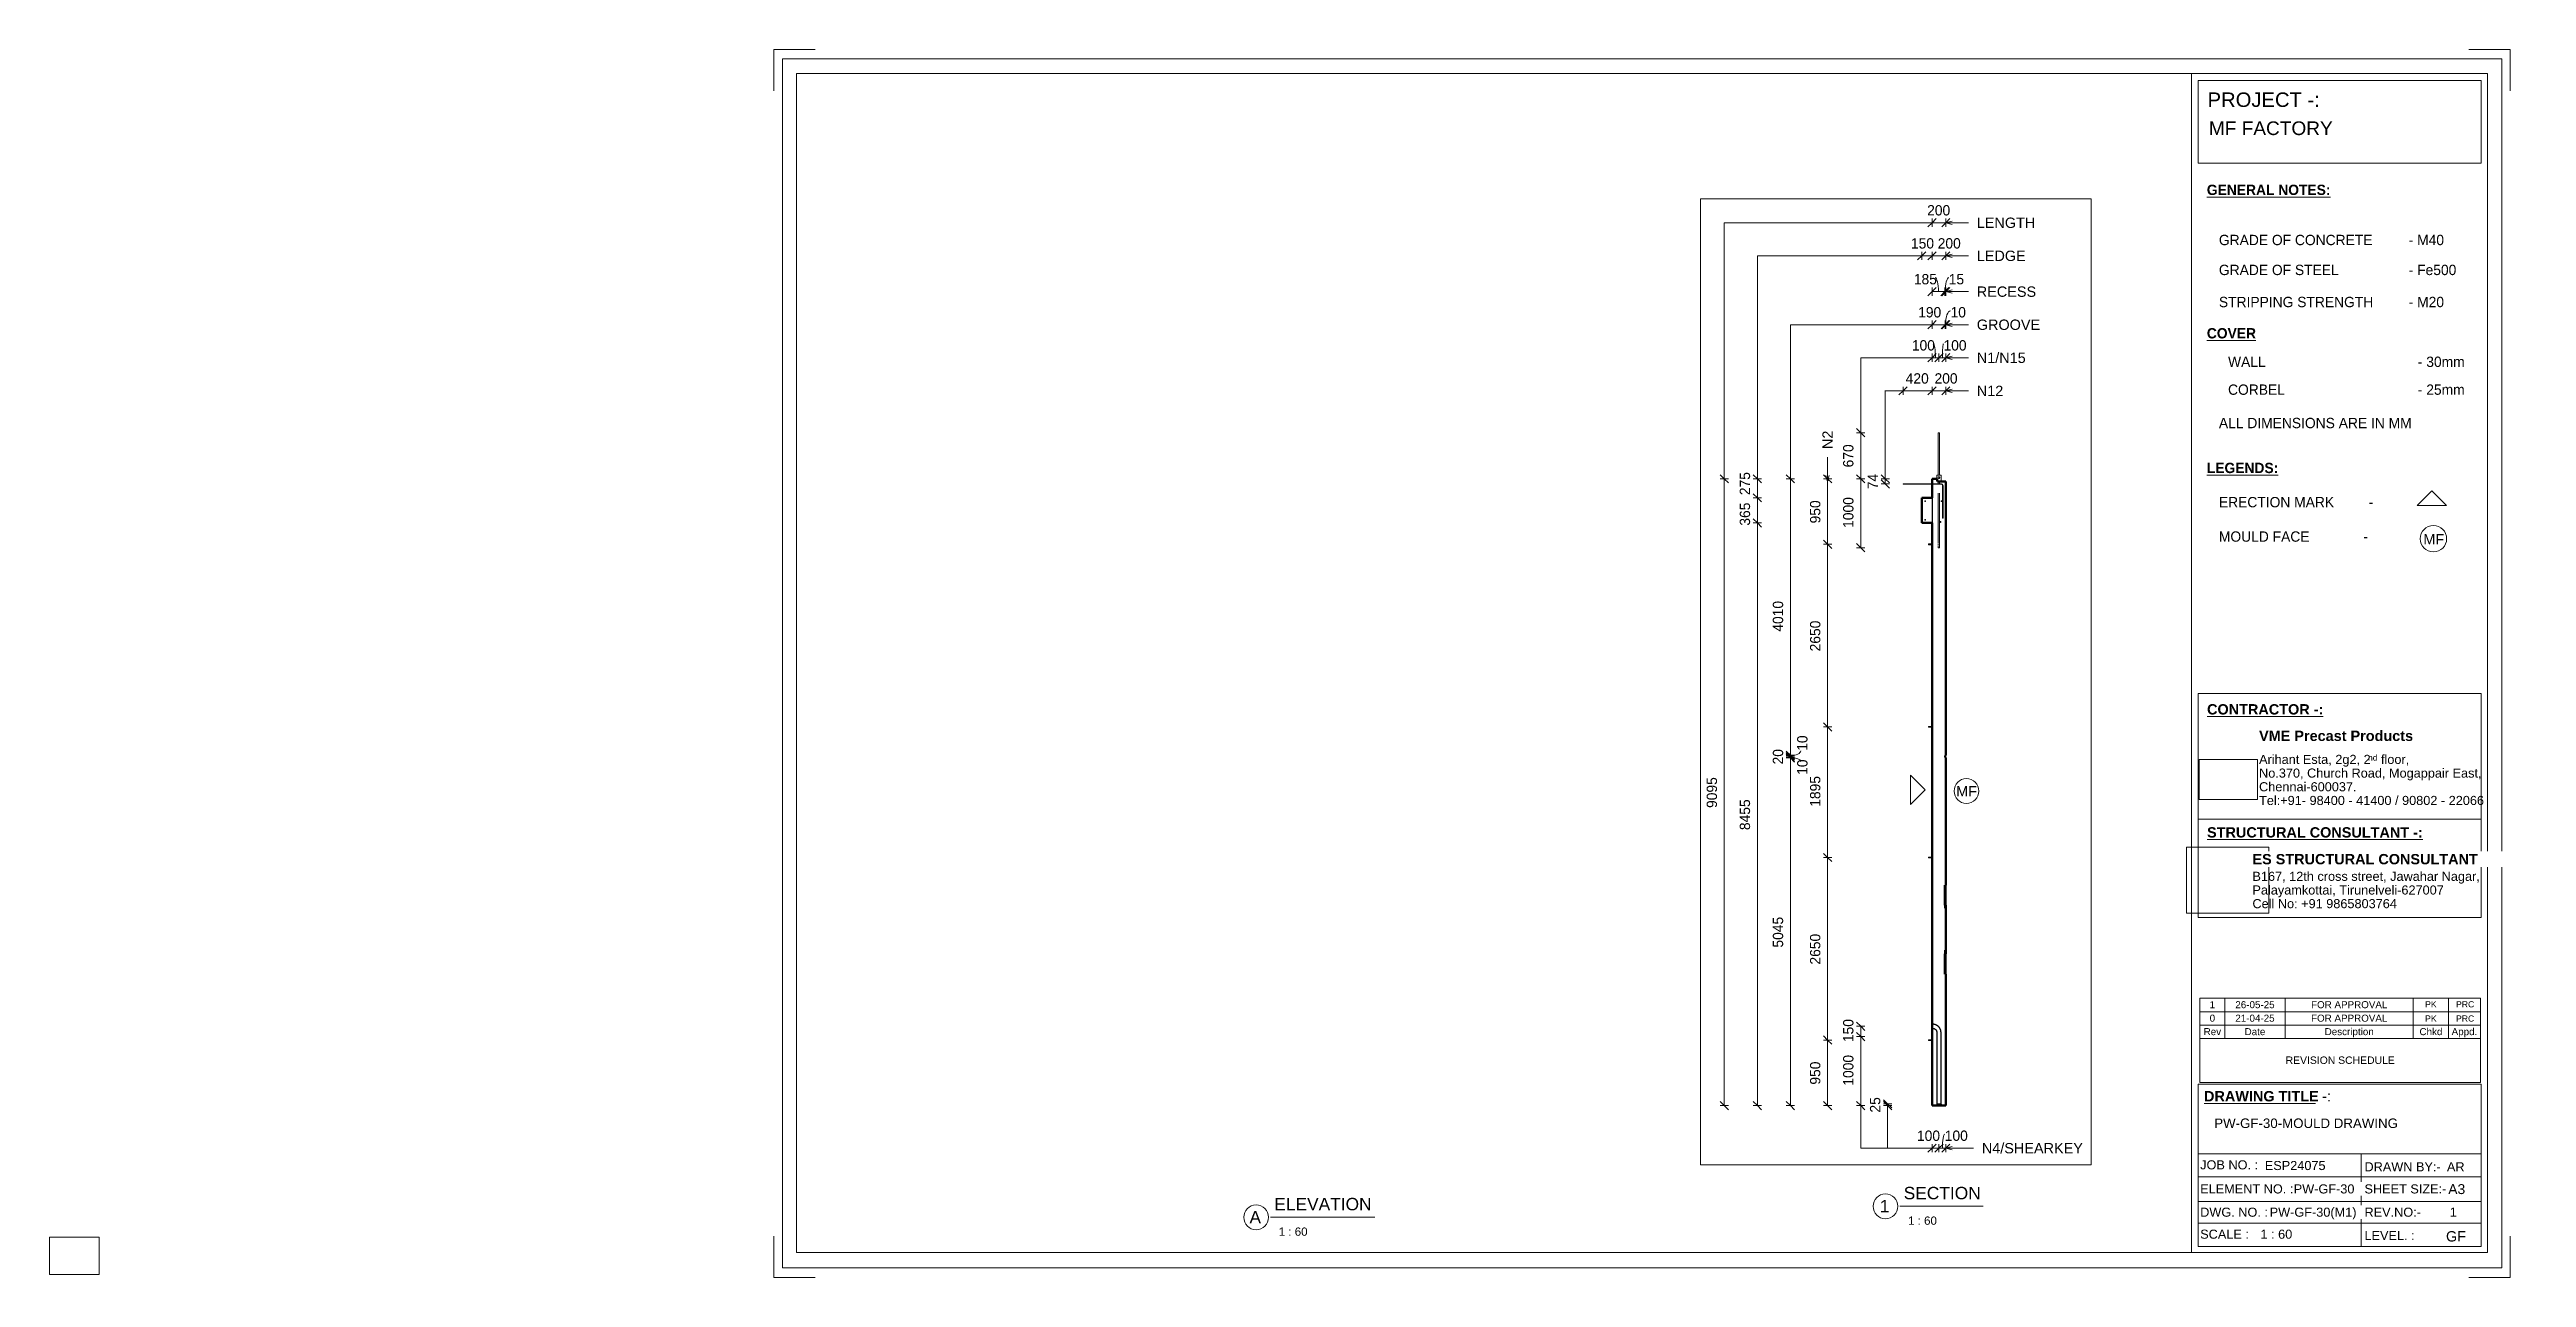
# Paper-space layout 'Layout1' of a CAD drawing. Header units: millimetres. Extents: x 0 to 599, y -1 to 296.
# The model-space entities are those that its viewports show. They can reach past a viewport. Long polylines and large blocks are cut down to what shows.
import ezdxf

# ---------------------------------------------------------------- set-up
doc = ezdxf.new("R2010")
doc.units = ezdxf.units.MM
doc.linetypes.add('Dash', pattern=[6.36, 3.18, -3.18])
for name, color, linetype, lineweight in [('A-ANNO-DIMS', 211, 'Continuous', 9), ('A-ANNO-DIMS-60', 211, 'Continuous', 9), ('A-DETL-THIN', 151, 'Continuous', 18), ('A-GENM', 13, 'Continuous', 18), ('A-WALL', 113, 'Continuous', 25), ('A-WALL-HDLN', 110, 'Dash', 25), ('G-ANNO-SCHD', 231, 'Continuous', 9), ('G-ANNO-TEXT', 231, 'Continuous', 9), ('G-ANNO-TTLB', 6, 'Continuous', 9), ('G-ANNO-TTLB-MEDM', 33, 'Continuous', 9), ('G-ANNO-TTLB-THIN', 151, 'Continuous', 9), ('S-BEAM', 12, 'Continuous', 18), ('S-RBAR', 171, 'Continuous', 18)]:
    doc.layers.add(name, color=color, linetype=linetype, lineweight=lineweight)
doc.layers.add('G-ANNO-NPLT', color=191, linetype='Continuous')
doc.styles.add('Arial_1', font='arial.ttf', dxfattribs={"height": 150})
doc.styles.add('Arial_10', font='arial.ttf', dxfattribs={"height": 2.3})
doc.styles.add('Arial_11', font='arial.ttf', dxfattribs={"height": 1.8})
doc.styles.add('Arial_12', font='arial.ttf', dxfattribs={"height": 1.7})
doc.styles.add('Arial_13', font='arial.ttf', dxfattribs={"height": 2})
doc.styles.add('Arial_14', font='arial.ttf', dxfattribs={"height": 3})
doc.styles.add('Arial_15', font='arial.ttf', dxfattribs={"height": 1.5})
doc.styles.add('Arial_3', font='arial.ttf', dxfattribs={"height": 3.5})
doc.styles.add('Arial_4', font='arial.ttf', dxfattribs={"height": 2.2})
doc.styles.add('Arial_5', font='arial.ttf', dxfattribs={"height": 2.4})
doc.styles.add('Arial_6', font='arial.ttf', dxfattribs={"height": 2.5})
doc.styles.add('Arial_7', font='arial.ttf', dxfattribs={"height": 1.42976})
doc.styles.add('Arial_8', font='arial.ttf', dxfattribs={"height": 2.25})
doc.styles.add('Arial_9', font='arial.ttf', dxfattribs={"height": 3.3})
doc.styles.add('Arial_B', font='arialbd.ttf', dxfattribs={"height": 2.5})
doc.styles.add('Nirmala UI Semilight', font='NirmalaS.ttf', dxfattribs={"height": 150})
doc.styles.add('Nirmala UI Semilight_1', font='NirmalaS.ttf', dxfattribs={"height": 2.5})
doc.styles.add('Nirmala UI Semilight_B', font='', dxfattribs={"height": 2.5})
doc.styles.get('Nirmala UI Semilight_B').set_extended_font_data('Nirmala UI Semilight', bold=True)
doc.dimstyles.new('Arrow_Filled_-_2_5_NI_UI', dxfattribs={"dimscale": 304.8, "dimtxt": 157.104592, "dimasz": 0.393701, "dimexe": 0.19685, "dimexo": 0.0625, "dimgap": 0.19685, "dimtad": 1, "dimdec": 0, "dimzin": 0, "dimdsep": 46, "dimtxsty": 'Nirmala UI Semilight', "dimblk1": 'OBLIQUE', "dimblk2": 'OBLIQUE', "dimsah": 1, "dimcen": 0.09, "dimazin": 0, "dimtfac": 1, "dimtdec": 4, "dimtix": 1, "dimtmove": 0, "dimatfit": 3, "dimfxl": 0.19685, "dimfxlon": 1, "dimtvp": 1, "dimtolj": 1, "dimtzin": 0, "dimarcsym": 2})
doc.dimstyles.new('Arrow_Filled_-_2_5_NI_UI_1', dxfattribs={"dimscale": 304.8, "dimtxt": 157.104592, "dimasz": 0.393701, "dimexe": 0.19685, "dimexo": 0.0625, "dimgap": 0.19685, "dimtad": 1, "dimdec": 0, "dimzin": 0, "dimdsep": 46, "dimtxsty": 'Nirmala UI Semilight', "dimblk1": 'OBLIQUE', "dimblk2": 'OBLIQUE', "dimsah": 1, "dimcen": 0.09, "dimazin": 0, "dimtfac": 1, "dimtdec": 4, "dimtix": 1, "dimtmove": 2, "dimatfit": 3, "dimfxl": 0.19685, "dimfxlon": 1, "dimtvp": 1, "dimtolj": 1, "dimtzin": 0, "dimarcsym": 2})
doc.dimstyles.new('Arrow_Filled_-_2_5_NI_UI_2', dxfattribs={"dimscale": 304.8, "dimtxt": 157.104592, "dimasz": 0.393701, "dimexe": 0.19685, "dimexo": 0.0625, "dimgap": 0.19685, "dimtad": 1, "dimdec": 0, "dimzin": 0, "dimdsep": 46, "dimtxsty": 'Nirmala UI Semilight', "dimblk1": 'OBLIQUE', "dimblk2": 'OBLIQUE', "dimsah": 1, "dimcen": 0.09, "dimazin": 0, "dimtfac": 1, "dimtdec": 4, "dimtix": 1, "dimtmove": 1, "dimatfit": 3, "dimfxl": 0.19685, "dimfxlon": 1, "dimtvp": 1, "dimtolj": 1, "dimtzin": 0, "dimarcsym": 2})
picture_1 = doc.add_image_def('image1.jpg', size_in_pixel=(996, 686))
picture_2 = doc.add_image_def('image2.jpg', size_in_pixel=(1600, 1280))

psp = doc.layouts.get("Layout1")

msp = doc.modelspace()

# ---------------------------------------------------------------- texts
at = {"layer": 'G-ANNO-TEXT', "color": 7, "char_height": 150, "attachment_point": 1, "style": 'Arial_1'}
for s, insert, width in [('LENGTH', (5849.68, 11491.93), 1029.3667), ('LEDGE', (5849.82, 11011.93), 856.2023), ('RECESS', (5849.82, 10491.93), 1038.987), ('GROOVE', (5849.68, 10011.93), 1111.1389), ('N1/N15', (5849.68, 9531.93), 856.2023), ('N12', (5849.68, 9051.93), 461.772), ('MF', (5550.07, 3242.06), 360.7594), ('N4/SHEARKEY', (5922.82, -1938.54), 1770.126)]:
    msp.add_mtext(s, dxfattribs=dict(at, insert=insert, width=width))
at = {"layer": 'G-ANNO-TEXT', "color": 7, "insert": (3609.76, 8132.58), "char_height": 150, "width": 322.2784, "attachment_point": 1, "rotation": 90, "style": 'Arial_1'}
msp.add_mtext('N2', dxfattribs=at)

# ---------------------------------------------------------------- blocks, each defined once
blk = doc.blocks.new('ES-Landscape-A3 - ES-Landscape-A3-502445-PW-GF-30-MOULD DRAWING')
at = {"layer": 'G-ANNO-TTLB'}
for p, q in [((175.24, 296.27), (185.24, 296.27)), ((175.24, 296.27), (175.24, 286.27)), ((595.24, 296.27), (585.24, 296.27)), ((595.24, 296.27), (595.24, 286.27)), ((519.77, 140.54), (588.2, 140.54)), ((519.77, 86.33), (519.77, 140.54)), ((588.2, 86.33), (588.2, 140.54)), ((519.77, 110.14), (588.2, 110.14)), ((519.77, 6.78), (519.77, 46.03)), ((588.2, 6.78), (588.2, 46.03)), ((559.23, 29.2), (559.23, 6.78)), ((175.24, -0.73), (175.24, 9.27)), ((595.24, -0.73), (595.24, 9.27)), ((175.24, -0.73), (185.24, -0.73)), ((595.24, -0.73), (585.24, -0.73))]:
    blk.add_line(p, q, dxfattribs=at)
at = {"layer": 'G-ANNO-TTLB-MEDM'}
for p, q in [((180.73, 290.44), (180.73, 5.31)), ((180.73, 290.44), (589.79, 290.44)), ((518.17, 290.44), (518.17, 5.31)), ((519.77, 268.77), (519.77, 288.77)), ((519.77, 288.77), (588.2, 288.77)), ((588.2, 288.77), (588.2, 268.77)), ((589.79, 290.44), (589.79, 5.31)), ((588.2, 268.77), (519.77, 268.77)), ((519.77, 86.33), (588.2, 86.33)), ((519.77, 6.78), (588.2, 6.78)), ((180.73, 5.31), (589.79, 5.31))]:
    blk.add_line(p, q, dxfattribs=at)
at = {"layer": 'G-ANNO-TTLB-THIN'}
for p, q in [((177.29, 294.03), (177.29, 1.56)), ((593.23, 294.03), (177.29, 294.03)), ((593.23, 1.56), (593.23, 294.03)), ((519.77, 46.03), (588.2, 46.03)), ((519.77, 29.2), (588.2, 29.2)), ((519.77, 23.64), (588.2, 23.64)), ((519.77, 17.68), (588.2, 17.68)), ((519.77, 12.43), (588.2, 12.43)), ((177.29, 1.56), (593.23, 1.56))]:
    blk.add_line(p, q, dxfattribs=at)
at = {"layer": 'G-ANNO-TTLB', "char_height": 2.2, "attachment_point": 1, "style": 'Arial_4'}
for s, insert, width in [('No.370, Church Road, Mogappair East,', (534.5, 122.37), 63.4135), ('Tel:+91- 98400 - 41400 / 90802 - 22066 ', (534.5, 115.75), 65.2574), ('Chennai-600037.', (534.5, 119.06), 27.6582), ('Cell No: +91 9865803764', (532.9, 90.79), 41.0464), ('Palayamkottai, Tirunelveli-627007', (532.9, 94.09), 54.4346), ('JOB NO. :', (520.26, 27.61), 16.5949), ('DRAWN BY:-', (560, 27.14), 21.7257), ('ELEMENT NO. :', (520.26, 21.79), 26.5359), ('SHEET SIZE:-', (560, 21.79), 23.2489), ('DWG. NO. :', (520.26, 16.16), 19.481), ('REV.NO:-', (560, 16.16), 16.0338), ('SCALE :', (520.26, 10.84), 13.8692), ('LEVEL. :', (560, 10.53), 14.3502)]:
    blk.add_mtext(s, dxfattribs=dict(at, insert=insert, width=width))
at = {"layer": 'G-ANNO-TTLB'}
image = blk.add_image(picture_1, insert=(520, 114.84), size_in_units=(14.11, 9.72), dxfattribs=at)
image.dxf.flags = 7
image = blk.add_image(picture_2, insert=(516.95, 87.39), size_in_units=(19.92, 15.93), dxfattribs=at)
image.dxf.flags = 7
at = {"layer": 'G-ANNO-TTLB', "attachment_point": 1, "bg_fill": 3, "box_fill_scale": 1.25, "bg_fill_color": 256, "bg_fill_true_color": 13158600, "bg_fill_transparency": 0}
for s, insert, char_height, width, style in [('PROJECT -:', (522.05, 285.89), 3.5, 33.3502, 'Arial_3'), ('\\LCONTRACTOR -:', (521.92, 137.94), 2.5, 33.9114, 'Arial_B'), ('\\LSTRUCTURAL CONSULTANT -:', (521.92, 108.18), 2.5, 62.8523, 'Arial_B'), ('\\LDRAWING TITLE', (521.19, 44.36), 2.5, 33.4304, 'Arial_B'), ('A3', (580.27, 21.84), 2.4, 4.9705, 'Arial_5')]:
    blk.add_mtext(s, dxfattribs=dict(at, insert=insert, char_height=char_height, width=width, style=style))
at = {"layer": 'G-ANNO-TTLB', "char_height": 2.5, "attachment_point": 1, "style": 'Arial_B', "bg_fill": 3, "box_fill_scale": 1.25, "bg_fill_color": 256, "bg_fill_true_color": 13158600, "bg_fill_transparency": 0}
for s, insert, width in [('VME Precast Products', (534.5, 131.53), 45.135), ('ES STRUCTURAL CONSULTANT', (532.9, 101.7), 65.6582), ('\\fArial|b1|i0|c0|p34|; ', (548.78, 44.36), 1.2025)]:
    blk.add_mtext(s, dxfattribs=dict(at, insert=insert, width=width))
at = {"layer": 'G-ANNO-TTLB', "attachment_point": 1}
for s, insert, char_height, width, style in [('Arihant Esta, 2g2, 2', (534.5, 125.68), 2.2, 31.9873, 'Arial_4'), ('nd', (560.89, 125.72), 1.43, 2.7257, 'Arial_7'), (' floor,', (563.14, 125.68), 2.2, 9.1392, 'Arial_4'), ('B167, 12th cross street, Jawahar Nagar,', (532.9, 97.4), 2.2, 65.1772, 'Arial_4')]:
    blk.add_mtext(s, dxfattribs=dict(at, insert=insert, char_height=char_height, width=width, style=style))
at = {"layer": 'G-ANNO-TTLB', "insert": (549.77, 44.36), "char_height": 2.5, "width": 2.6456, "attachment_point": 1, "style": 'Arial_6', "bg_fill": 3, "box_fill_scale": 1.25, "bg_fill_color": 256, "bg_fill_true_color": 13158600, "bg_fill_transparency": 0}
blk.add_mtext('-:', dxfattribs=at)
blk = doc.blocks.new('Viewport - M_View Title-1040-PW-GF-30-MOULD DRAWING')
at = {"layer": 'G-ANNO-TTLB'}
for start, end in [(360, 180), (180, 0)]:
    blk.add_arc((-3.5, 0), 3, start, end, dxfattribs=at)
blk = doc.blocks.new('RR spread anchor face based - RR-SA-2_5-150-1726819-Elevation Right')
at = {"layer": 'A-GENM'}
for p, q in [((17885.43, 6755), (17890.43, 6755)), ((17885.43, 6755), (17885.43, 6745)), ((17890.43, 6755), (17935.43, 6755)), ((17890.43, 6755), (17890.43, 6745)), ((17890.43, 6745), (17885.43, 6745)), ((17935.43, 6745), (17890.43, 6745))]:
    blk.add_line(p, q, dxfattribs=at)
blk = doc.blocks.new('RR spread anchor face based - RR-SA-7_5-260-1726841-Elevation Right')
at = {"layer": 'A-GENM'}
for p, q in [((18008.06222, 7751.596), (18005.56222, 7746.596)), ((18063.06222, 7751.596), (18008.06222, 7751.596)), ((18065.56222, 7746.596), (18063.06222, 7751.596)), ((18005.56222, 7746.596), (18005.56222, 7700)), ((18065.56222, 7660), (18065.56222, 7746.596)), ((18022.56222, 7714.096), (18022.56222, 7718.096)), ((18048.56222, 7718.096), (18048.56222, 7714.096))]:
    blk.add_line(p, q, dxfattribs=at)
for centre, start, end in [((18035.56222, 7718.096), 0, 180), ((18035.56222, 7714.096), 180, 0)]:
    blk.add_arc(centre, 13, start, end, dxfattribs=at)
blk = doc.blocks.new('DIMBLOCK104-Elevation Right')
at = {"layer": 'A-ANNO-DIMS-60'}
for p, q in [((2184.87, 7700), (2124.87, 7760)), ((2184.87, 7700), (2124.87, 7700)), ((2184.87, 7700), (2184.87, -1395)), ((2184.87, 7700), (2244.87, 7640)), ((2184.87, 7700), (2244.87, 7700)), ((2184.87, -1395), (2124.87, -1335)), ((2184.87, -1395), (2124.87, -1395)), ((2184.87, -1395), (2244.87, -1455)), ((2184.87, -1395), (2244.87, -1395))]:
    blk.add_line(p, q, dxfattribs=at)
at = {"layer": 'A-ANNO-DIMS-60', "color": 0, "insert": (1929.17, 2923.98), "char_height": 150, "width": 548.4378, "attachment_point": 1, "rotation": 90, "line_spacing_factor": 1.142579, "style": 'Nirmala UI Semilight'}
blk.add_mtext('9095', dxfattribs=at)
blk = doc.blocks.new('_Oblique')
at = {"color": 0, "linetype": 'ByBlock', "lineweight": -2}
blk.add_line((-0.5, -0.5), (0.5, 0.5), dxfattribs=at)
blk = doc.blocks.new('DIMBLOCK105-Elevation Right')
at = {"layer": 'A-ANNO-DIMS-60'}
for p, q in [((2664.87, 7700), (2604.87, 7760)), ((2664.87, 7700), (2604.87, 7700)), ((2664.87, 7700), (2664.87, 7425)), ((2664.87, 7700), (2724.87, 7640)), ((2664.87, 7700), (2724.87, 7700)), ((2664.87, 7425), (2604.87, 7485)), ((2664.87, 7425), (2604.87, 7425)), ((2664.87, 7425), (2724.87, 7365)), ((2664.87, 7425), (2724.87, 7425))]:
    blk.add_line(p, q, dxfattribs=at)
at = {"layer": 'A-ANNO-DIMS-60', "color": 0, "insert": (2409.17, 7463.74), "char_height": 150, "width": 404.4729, "attachment_point": 1, "rotation": 90, "line_spacing_factor": 1.142579, "style": 'Nirmala UI Semilight'}
blk.add_mtext('275', dxfattribs=at)
blk = doc.blocks.new('DIMBLOCK106-Elevation Right')
at = {"layer": 'A-ANNO-DIMS-60'}
for p, q in [((2664.87, 7425), (2604.87, 7485)), ((2664.87, 7425), (2604.87, 7425)), ((2664.87, 7425), (2664.87, 7060)), ((2664.87, 7425), (2724.87, 7365)), ((2664.87, 7425), (2724.87, 7425)), ((2664.87, 7060), (2604.87, 7120)), ((2664.87, 7060), (2604.87, 7060)), ((2664.87, 7060), (2724.87, 7000)), ((2664.87, 7060), (2724.87, 7060))]:
    blk.add_line(p, q, dxfattribs=at)
at = {"layer": 'A-ANNO-DIMS-60', "color": 0, "insert": (2409.17, 7020.86), "char_height": 150, "width": 411.3284, "attachment_point": 1, "rotation": 90, "line_spacing_factor": 1.142579, "style": 'Nirmala UI Semilight'}
blk.add_mtext('365', dxfattribs=at)
blk = doc.blocks.new('DIMBLOCK107-Elevation Right')
at = {"layer": 'A-ANNO-DIMS-60'}
for p, q in [((2664.87, 7060), (2604.87, 7120)), ((2664.87, 7060), (2604.87, 7060)), ((2664.87, 7060), (2664.87, -1395)), ((2664.87, 7060), (2724.87, 7000)), ((2664.87, 7060), (2724.87, 7060)), ((2664.87, -1395), (2604.87, -1335)), ((2664.87, -1395), (2604.87, -1395)), ((2664.87, -1395), (2724.87, -1455)), ((2664.87, -1395), (2724.87, -1395))]:
    blk.add_line(p, q, dxfattribs=at)
at = {"layer": 'A-ANNO-DIMS-60', "color": 0, "insert": (2409.17, 2602.56), "char_height": 150, "width": 551.8656, "attachment_point": 1, "rotation": 90, "line_spacing_factor": 1.142579, "style": 'Nirmala UI Semilight'}
blk.add_mtext('8455', dxfattribs=at)
blk = doc.blocks.new('DIMBLOCK108-Elevation Right')
at = {"layer": 'A-ANNO-DIMS-60'}
for p, q in [((4164.87, 8370), (4104.87, 8430)), ((4164.87, 8370), (4104.87, 8370)), ((4164.87, 8370), (4164.87, 7700)), ((4164.87, 8370), (4224.87, 8310)), ((4164.87, 8370), (4224.87, 8370)), ((4164.87, 7700), (4104.87, 7760)), ((4164.87, 7700), (4104.87, 7700)), ((4164.87, 7700), (4224.87, 7640)), ((4164.87, 7700), (4224.87, 7700))]:
    blk.add_line(p, q, dxfattribs=at)
at = {"layer": 'A-ANNO-DIMS-60', "color": 0, "insert": (3909.17, 7866.47), "char_height": 150, "width": 404.4729, "attachment_point": 1, "rotation": 90, "line_spacing_factor": 1.142579, "style": 'Nirmala UI Semilight'}
blk.add_mtext('670', dxfattribs=at)
blk = doc.blocks.new('DIMBLOCK109-Elevation Right')
at = {"layer": 'A-ANNO-DIMS-60'}
for p, q in [((4164.87, 7700), (4104.87, 7760)), ((4164.87, 7700), (4104.87, 7700)), ((4164.87, 7700), (4164.87, 6700)), ((4164.87, 7700), (4224.87, 7640)), ((4164.87, 7700), (4224.87, 7700)), ((4164.87, 6700), (4104.87, 6760)), ((4164.87, 6700), (4104.87, 6700)), ((4164.87, 6700), (4224.87, 6640)), ((4164.87, 6700), (4224.87, 6700))]:
    blk.add_line(p, q, dxfattribs=at)
at = {"layer": 'A-ANNO-DIMS-60', "color": 0, "insert": (3909.17, 6988.62), "char_height": 150, "width": 507.305, "attachment_point": 1, "rotation": 90, "line_spacing_factor": 1.142579, "style": 'Nirmala UI Semilight'}
blk.add_mtext('1000', dxfattribs=at)
blk = doc.blocks.new('DIMBLOCK110-Elevation Right')
at = {"layer": 'A-ANNO-DIMS-60'}
for p, q in [((3684.87, 7700), (3624.87, 7760)), ((3684.87, 7700), (3624.87, 7700)), ((3684.87, 7700), (3684.87, 6750)), ((3684.87, 7700), (3744.87, 7640)), ((3684.87, 7700), (3744.87, 7700)), ((3684.87, 6750), (3624.87, 6810)), ((3684.87, 6750), (3624.87, 6750)), ((3684.87, 6750), (3744.87, 6690)), ((3684.87, 6750), (3744.87, 6750))]:
    blk.add_line(p, q, dxfattribs=at)
at = {"layer": 'A-ANNO-DIMS-60', "color": 0, "insert": (3429.17, 7053.61), "char_height": 150, "width": 411.3284, "attachment_point": 1, "rotation": 90, "line_spacing_factor": 1.142579, "style": 'Nirmala UI Semilight'}
blk.add_mtext('950', dxfattribs=at)
blk = doc.blocks.new('DIMBLOCK111-Elevation Right')
at = {"layer": 'A-ANNO-DIMS-60'}
for p, q in [((3684.87, 6750), (3624.87, 6810)), ((3684.87, 6750), (3624.87, 6750)), ((3684.87, 6750), (3684.87, 4100)), ((3684.87, 6750), (3744.87, 6690)), ((3684.87, 6750), (3744.87, 6750)), ((3684.87, 4100), (3624.87, 4160)), ((3684.87, 4100), (3624.87, 4100)), ((3684.87, 4100), (3744.87, 4040)), ((3684.87, 4100), (3744.87, 4100))]:
    blk.add_line(p, q, dxfattribs=at)
at = {"layer": 'A-ANNO-DIMS-60', "color": 0, "insert": (3429.17, 5196.48), "char_height": 150, "width": 548.4378, "attachment_point": 1, "rotation": 90, "line_spacing_factor": 1.142579, "style": 'Nirmala UI Semilight'}
blk.add_mtext('2650', dxfattribs=at)
blk = doc.blocks.new('DIMBLOCK112-Elevation Right')
at = {"layer": 'A-ANNO-DIMS-60'}
for p, q in [((3684.87, 4100), (3624.87, 4160)), ((3684.87, 4100), (3624.87, 4100)), ((3684.87, 4100), (3684.87, 2205)), ((3684.87, 4100), (3744.87, 4040)), ((3684.87, 4100), (3744.87, 4100)), ((3684.87, 2205), (3624.87, 2265)), ((3684.87, 2205), (3624.87, 2205)), ((3684.87, 2205), (3744.87, 2145)), ((3684.87, 2205), (3744.87, 2205))]:
    blk.add_line(p, q, dxfattribs=at)
at = {"layer": 'A-ANNO-DIMS-60', "color": 0, "insert": (3429.17, 2941.12), "char_height": 150, "width": 507.305, "attachment_point": 1, "rotation": 90, "line_spacing_factor": 1.142579, "style": 'Nirmala UI Semilight'}
blk.add_mtext('1895', dxfattribs=at)
blk = doc.blocks.new('DIMBLOCK113-Elevation Right')
at = {"layer": 'A-ANNO-DIMS-60'}
for p, q in [((3684.87, 2205), (3624.87, 2265)), ((3684.87, 2205), (3624.87, 2205)), ((3684.87, 2205), (3684.87, -445)), ((3684.87, 2205), (3744.87, 2145)), ((3684.87, 2205), (3744.87, 2205)), ((3684.87, -445), (3624.87, -385)), ((3684.87, -445), (3624.87, -445)), ((3684.87, -445), (3744.87, -505)), ((3684.87, -445), (3744.87, -445))]:
    blk.add_line(p, q, dxfattribs=at)
at = {"layer": 'A-ANNO-DIMS-60', "color": 0, "insert": (3429.17, 651.48), "char_height": 150, "width": 548.4378, "attachment_point": 1, "rotation": 90, "line_spacing_factor": 1.142579, "style": 'Nirmala UI Semilight'}
blk.add_mtext('2650', dxfattribs=at)
blk = doc.blocks.new('DIMBLOCK114-Elevation Right')
at = {"layer": 'A-ANNO-DIMS-60'}
for p, q in [((3684.87, -445), (3624.87, -385)), ((3684.87, -445), (3624.87, -445)), ((3684.87, -445), (3684.87, -1395)), ((3684.87, -445), (3744.87, -505)), ((3684.87, -445), (3744.87, -445)), ((3684.87, -1395), (3624.87, -1335)), ((3684.87, -1395), (3624.87, -1395)), ((3684.87, -1395), (3744.87, -1455)), ((3684.87, -1395), (3744.87, -1395))]:
    blk.add_line(p, q, dxfattribs=at)
at = {"layer": 'A-ANNO-DIMS-60', "color": 0, "insert": (3429.17, -1091.39), "char_height": 150, "width": 411.3284, "attachment_point": 1, "rotation": 90, "line_spacing_factor": 1.142579, "style": 'Nirmala UI Semilight'}
blk.add_mtext('950', dxfattribs=at)
blk = doc.blocks.new('DIMBLOCK115-Elevation Right')
at = {"layer": 'A-ANNO-DIMS-60'}
for p, q in [((3144.87, 7700), (3084.87, 7760)), ((3144.87, 7700), (3084.87, 7700)), ((3144.87, 7700), (3144.87, 3690)), ((3144.87, 7700), (3204.87, 7640)), ((3144.87, 7700), (3204.87, 7700)), ((3144.87, 3690), (3084.87, 3750)), ((3144.87, 3690), (3084.87, 3690)), ((3144.87, 3690), (3204.87, 3630)), ((3144.87, 3690), (3204.87, 3690))]:
    blk.add_line(p, q, dxfattribs=at)
at = {"layer": 'A-ANNO-DIMS-60', "color": 0, "insert": (2889.17, 5482.19), "char_height": 150, "width": 510.7327, "attachment_point": 1, "rotation": 90, "line_spacing_factor": 1.142579, "style": 'Nirmala UI Semilight'}
blk.add_mtext('4010', dxfattribs=at)
blk = doc.blocks.new('DIMBLOCK116-Elevation Right')
at = {"layer": 'A-ANNO-DIMS-60'}
for p, q in [((3144.87, 3690), (3084.87, 3750)), ((3144.87, 3680), (3084.87, 3740)), ((3144.87, 3690), (3084.87, 3690)), ((3144.87, 3690), (3144.87, 3680)), ((3144.87, 3690), (3204.87, 3630)), ((3144.87, 3690), (3204.87, 3690)), ((3144.87, 3680), (3084.87, 3680)), ((3144.87, 3680), (3204.87, 3620)), ((3144.87, 3680), (3204.87, 3680))]:
    blk.add_line(p, q, dxfattribs=at)
blk.add_ellipse((3144.87, 3753.95), major_axis=(150.34, 0), ratio=0.458659, start_param=4.712389, end_param=6.283185, dxfattribs=at)
at = {"layer": 'A-ANNO-DIMS-60', "color": 0, "insert": (3242.33, 3753.95), "char_height": 150, "width": 233.0861, "attachment_point": 1, "rotation": 90, "line_spacing_factor": 1.142579, "style": 'Nirmala UI Semilight'}
blk.add_mtext('10', dxfattribs=at)
blk = doc.blocks.new('DIMBLOCK117-Elevation Right')
at = {"layer": 'A-ANNO-DIMS-60'}
for p, q in [((3144.87, 3680), (3084.87, 3740)), ((3144.87, 3660), (3084.87, 3720)), ((3144.87, 3680), (3084.87, 3680)), ((3144.87, 3680), (3144.87, 3660)), ((3144.87, 3680), (3204.87, 3620)), ((3144.87, 3680), (3204.87, 3680)), ((3144.87, 3660), (3084.87, 3660)), ((3144.87, 3660), (3204.87, 3600)), ((3144.87, 3660), (3204.87, 3660))]:
    blk.add_line(p, q, dxfattribs=at)
at = {"layer": 'A-ANNO-DIMS-60', "color": 0, "insert": (2889.17, 3555.74), "char_height": 150, "width": 274.2189, "attachment_point": 1, "rotation": 90, "line_spacing_factor": 1.142579, "style": 'Nirmala UI Semilight'}
blk.add_mtext('20', dxfattribs=at)
blk = doc.blocks.new('DIMBLOCK118-Elevation Right')
at = {"layer": 'A-ANNO-DIMS-60'}
for p, q in [((3144.87, 3660), (3084.87, 3720)), ((3144.87, 3650), (3084.87, 3710)), ((3144.87, 3660), (3084.87, 3660)), ((3144.87, 3660), (3144.87, 3650)), ((3144.87, 3660), (3204.87, 3600)), ((3144.87, 3660), (3204.87, 3660)), ((3144.87, 3650), (3084.87, 3650)), ((3144.87, 3650), (3204.87, 3590)), ((3144.87, 3650), (3204.87, 3650))]:
    blk.add_line(p, q, dxfattribs=at)
blk.add_ellipse((3144.87, 3598.74), major_axis=(150.34, 0), ratio=0.374192, start_param=0, end_param=1.570796, dxfattribs=at)
at = {"layer": 'A-ANNO-DIMS-60', "color": 0, "insert": (3242.33, 3404.51), "char_height": 150, "width": 233.0861, "attachment_point": 1, "rotation": 90, "line_spacing_factor": 1.142579, "style": 'Nirmala UI Semilight'}
blk.add_mtext('10', dxfattribs=at)
blk = doc.blocks.new('DIMBLOCK119-Elevation Right')
at = {"layer": 'A-ANNO-DIMS-60'}
for p, q in [((3144.87, 3650), (3084.87, 3710)), ((3144.87, 3650), (3084.87, 3650)), ((3144.87, 3650), (3144.87, -1395)), ((3144.87, 3650), (3204.87, 3590)), ((3144.87, 3650), (3204.87, 3650)), ((3144.87, -1395), (3084.87, -1335)), ((3144.87, -1395), (3084.87, -1395)), ((3144.87, -1395), (3204.87, -1455)), ((3144.87, -1395), (3204.87, -1395))]:
    blk.add_line(p, q, dxfattribs=at)
at = {"layer": 'A-ANNO-DIMS-60', "color": 0, "insert": (2889.17, 897.56), "char_height": 150, "width": 551.8656, "attachment_point": 1, "rotation": 90, "line_spacing_factor": 1.142579, "style": 'Nirmala UI Semilight'}
blk.add_mtext('5045', dxfattribs=at)
blk = doc.blocks.new('DIMBLOCK120-Elevation Right')
at = {"layer": 'A-ANNO-DIMS-60'}
for p, q in [((4164.87, -245), (4104.87, -185)), ((4164.87, -245), (4104.87, -245)), ((4164.87, -245), (4164.87, -395)), ((4164.87, -245), (4224.87, -305)), ((4164.87, -245), (4224.87, -245)), ((4164.87, -395), (4104.87, -335)), ((4164.87, -395), (4104.87, -395)), ((4164.87, -395), (4224.87, -455)), ((4164.87, -395), (4224.87, -395))]:
    blk.add_line(p, q, dxfattribs=at)
at = {"layer": 'A-ANNO-DIMS-60', "color": 0, "insert": (3909.17, -474.25), "char_height": 150, "width": 370.1955, "attachment_point": 1, "rotation": 90, "line_spacing_factor": 1.142579, "style": 'Nirmala UI Semilight'}
blk.add_mtext('150', dxfattribs=at)
blk = doc.blocks.new('DIMBLOCK121-Elevation Right')
at = {"layer": 'A-ANNO-DIMS-60'}
for p, q in [((4164.87, -395), (4104.87, -335)), ((4164.87, -395), (4104.87, -395)), ((4164.87, -395), (4164.87, -1395)), ((4164.87, -395), (4224.87, -455)), ((4164.87, -395), (4224.87, -395)), ((4164.87, -1395), (4104.87, -1335)), ((4164.87, -1395), (4104.87, -1395)), ((4164.87, -1395), (4224.87, -1455)), ((4164.87, -1395), (4224.87, -1395))]:
    blk.add_line(p, q, dxfattribs=at)
at = {"layer": 'A-ANNO-DIMS-60', "color": 0, "insert": (3909.17, -1106.38), "char_height": 150, "width": 507.305, "attachment_point": 1, "rotation": 90, "line_spacing_factor": 1.142579, "style": 'Nirmala UI Semilight'}
blk.add_mtext('1000', dxfattribs=at)
blk = doc.blocks.new('DIMBLOCK122-Elevation Right')
at = {"layer": 'A-ANNO-DIMS-60'}
for p, q in [((4554.87, -1370), (4494.87, -1310)), ((4554.87, -1395), (4494.87, -1335)), ((4554.87, -1370), (4494.87, -1370)), ((4554.87, -1370), (4554.87, -1395)), ((4554.87, -1370), (4614.87, -1430)), ((4554.87, -1370), (4614.87, -1370)), ((4554.87, -1395), (4494.87, -1395)), ((4554.87, -1395), (4614.87, -1455)), ((4554.87, -1395), (4614.87, -1395))]:
    blk.add_line(p, q, dxfattribs=at)
at = {"layer": 'A-ANNO-DIMS-60', "color": 0, "insert": (4299.17, -1496.76), "char_height": 150, "width": 274.2189, "attachment_point": 1, "rotation": 90, "line_spacing_factor": 1.142579, "style": 'Nirmala UI Semilight'}
blk.add_mtext('25', dxfattribs=at)
blk = doc.blocks.new('DIMBLOCK123-Elevation Right')
at = {"layer": 'A-ANNO-DIMS-60'}
for p, q in [((5200.57, -2013.34), (5260.57, -1953.34)), ((5200.57, -2013.34), (5200.57, -1953.34)), ((5300.57, -2013.34), (5360.57, -1953.34)), ((5300.57, -2013.34), (5300.57, -1953.34)), ((5200.57, -2013.34), (5140.57, -2073.34)), ((5200.57, -2013.34), (5300.57, -2013.34)), ((5200.57, -2013.34), (5200.57, -2073.34)), ((5300.57, -2013.34), (5240.57, -2073.34)), ((5300.57, -2013.34), (5300.57, -2073.34))]:
    blk.add_line(p, q, dxfattribs=at)
at = {"layer": 'A-ANNO-DIMS-60', "color": 0, "insert": (4981.88, -1757.63), "char_height": 150, "width": 370.1955, "attachment_point": 1, "line_spacing_factor": 1.142579, "style": 'Nirmala UI Semilight'}
blk.add_mtext('100', dxfattribs=at)
blk = doc.blocks.new('DIMBLOCK124-Elevation Right')
at = {"layer": 'A-ANNO-DIMS-60'}
for p, q in [((5300.57, -2013.34), (5360.57, -1953.34)), ((5300.57, -2013.34), (5300.57, -1953.34)), ((5400.57, -2013.34), (5460.57, -1953.34)), ((5400.57, -2013.34), (5400.57, -1953.34)), ((5300.57, -2013.34), (5240.57, -2073.34)), ((5300.57, -2013.34), (5400.57, -2013.34)), ((5300.57, -2013.34), (5300.57, -2073.34)), ((5400.57, -2013.34), (5340.57, -2073.34)), ((5400.57, -2013.34), (5400.57, -2073.34))]:
    blk.add_line(p, q, dxfattribs=at)
blk.add_ellipse((5384.86, -2013.34), major_axis=(0, 202.82), ratio=0.169044, start_param=0, end_param=1.570796, dxfattribs=at)
at = {"layer": 'A-ANNO-DIMS-60', "color": 0, "insert": (5384.86, -1757.63), "char_height": 150, "width": 370.1955, "attachment_point": 1, "line_spacing_factor": 1.142579, "style": 'Nirmala UI Semilight'}
blk.add_mtext('100', dxfattribs=at)
blk = doc.blocks.new('DIMBLOCK125-Elevation Right')
at = {"layer": 'A-ANNO-DIMS-60'}
for p, q in [((5200.57, 11417.14), (5260.57, 11477.14)), ((5200.57, 11417.14), (5200.57, 11477.14)), ((5400.57, 11417.14), (5460.57, 11477.14)), ((5400.57, 11417.14), (5400.57, 11477.14)), ((5200.57, 11417.14), (5140.57, 11357.14)), ((5200.57, 11417.14), (5400.57, 11417.14)), ((5200.57, 11417.14), (5200.57, 11357.14)), ((5400.57, 11417.14), (5340.57, 11357.14)), ((5400.57, 11417.14), (5400.57, 11357.14))]:
    blk.add_line(p, q, dxfattribs=at)
at = {"layer": 'A-ANNO-DIMS-60', "color": 0, "insert": (5129.18, 11672.84), "char_height": 150, "width": 411.3284, "attachment_point": 1, "line_spacing_factor": 1.142579, "style": 'Nirmala UI Semilight'}
blk.add_mtext('200', dxfattribs=at)
blk = doc.blocks.new('DIMBLOCK126-Elevation Right')
at = {"layer": 'A-ANNO-DIMS-60'}
for p, q in [((5200.57, 9457.14), (5260.57, 9517.14)), ((5200.57, 9457.14), (5200.57, 9517.14)), ((5300.57, 9457.14), (5360.57, 9517.14)), ((5300.57, 9457.14), (5300.57, 9517.14)), ((5200.57, 9457.14), (5140.57, 9397.14)), ((5200.57, 9457.14), (5300.57, 9457.14)), ((5200.57, 9457.14), (5200.57, 9397.14)), ((5300.57, 9457.14), (5240.57, 9397.14)), ((5300.57, 9457.14), (5300.57, 9397.14))]:
    blk.add_line(p, q, dxfattribs=at)
blk.add_ellipse((5216.08, 9457.14), major_axis=(0, 202.82), ratio=0.170024, start_param=4.712389, end_param=6.283185, dxfattribs=at)
at = {"layer": 'A-ANNO-DIMS-60', "color": 0, "insert": (4907.59, 9712.84), "char_height": 150, "width": 370.1955, "attachment_point": 1, "line_spacing_factor": 1.142579, "style": 'Nirmala UI Semilight'}
blk.add_mtext('100', dxfattribs=at)
blk = doc.blocks.new('DIMBLOCK127-Elevation Right')
at = {"layer": 'A-ANNO-DIMS-60'}
for p, q in [((5300.57, 9457.14), (5360.57, 9517.14)), ((5300.57, 9457.14), (5300.57, 9517.14)), ((5400.57, 9457.14), (5460.57, 9517.14)), ((5400.57, 9457.14), (5400.57, 9517.14)), ((5300.57, 9457.14), (5240.57, 9397.14)), ((5300.57, 9457.14), (5400.57, 9457.14)), ((5300.57, 9457.14), (5300.57, 9397.14)), ((5400.57, 9457.14), (5340.57, 9397.14)), ((5400.57, 9457.14), (5400.57, 9397.14))]:
    blk.add_line(p, q, dxfattribs=at)
blk.add_ellipse((5366.56, 9457.14), major_axis=(0, 202.82), ratio=0.078819, start_param=0, end_param=1.570796, dxfattribs=at)
at = {"layer": 'A-ANNO-DIMS-60', "color": 0, "insert": (5366.56, 9712.84), "char_height": 150, "width": 370.1955, "attachment_point": 1, "line_spacing_factor": 1.142579, "style": 'Nirmala UI Semilight'}
blk.add_mtext('100', dxfattribs=at)
blk = doc.blocks.new('DIMBLOCK128-Elevation Right')
at = {"layer": 'A-ANNO-DIMS-60'}
for p, q in [((5200.57, 10937.14), (5260.57, 10997.14)), ((5200.57, 10937.14), (5200.57, 10997.14)), ((5400.57, 10937.14), (5460.57, 10997.14)), ((5400.57, 10937.14), (5400.57, 10997.14)), ((5200.57, 10937.14), (5140.57, 10877.14)), ((5400.57, 10937.14), (5200.57, 10937.14)), ((5200.57, 10937.14), (5200.57, 10877.14)), ((5400.57, 10937.14), (5340.57, 10877.14)), ((5400.57, 10937.14), (5400.57, 10877.14))]:
    blk.add_line(p, q, dxfattribs=at)
at = {"layer": 'A-ANNO-DIMS-60', "color": 0, "insert": (5282.22, 11192.84), "char_height": 150, "width": 411.3284, "attachment_point": 1, "line_spacing_factor": 1.142579, "style": 'Nirmala UI Semilight'}
blk.add_mtext('200', dxfattribs=at)
blk = doc.blocks.new('DIMBLOCK129-Elevation Right')
at = {"layer": 'A-ANNO-DIMS-60'}
for p, q in [((5050.57, 10937.14), (5110.57, 10997.14)), ((5050.57, 10937.14), (5050.57, 10997.14)), ((5200.57, 10937.14), (5260.57, 10997.14)), ((5200.57, 10937.14), (5200.57, 10997.14)), ((5050.57, 10937.14), (4990.57, 10877.14)), ((5200.57, 10937.14), (5050.57, 10937.14)), ((5050.57, 10937.14), (5050.57, 10877.14)), ((5200.57, 10937.14), (5140.57, 10877.14)), ((5200.57, 10937.14), (5200.57, 10877.14))]:
    blk.add_line(p, q, dxfattribs=at)
at = {"layer": 'A-ANNO-DIMS-60', "color": 0, "insert": (4894.16, 11192.84), "char_height": 150, "width": 370.1955, "attachment_point": 1, "line_spacing_factor": 1.142579, "style": 'Nirmala UI Semilight'}
blk.add_mtext('150', dxfattribs=at)
blk = doc.blocks.new('DIMBLOCK130-Elevation Right')
at = {"layer": 'A-ANNO-DIMS-60'}
for p, q in [((5200.57, 9937.14), (5260.57, 9997.14)), ((5200.57, 9937.14), (5200.57, 9997.14)), ((5390.57, 9937.14), (5450.57, 9997.14)), ((5390.57, 9937.14), (5390.57, 9997.14)), ((5200.57, 9937.14), (5140.57, 9877.14)), ((5200.57, 9937.14), (5390.57, 9937.14)), ((5200.57, 9937.14), (5200.57, 9877.14)), ((5390.57, 9937.14), (5330.57, 9877.14)), ((5390.57, 9937.14), (5390.57, 9877.14))]:
    blk.add_line(p, q, dxfattribs=at)
at = {"layer": 'A-ANNO-DIMS-60', "color": 0, "insert": (4998.76, 10192.84), "char_height": 150, "width": 370.1955, "attachment_point": 1, "line_spacing_factor": 1.142579, "style": 'Nirmala UI Semilight'}
blk.add_mtext('190', dxfattribs=at)
blk = doc.blocks.new('DIMBLOCK131-Elevation Right')
at = {"layer": 'A-ANNO-DIMS-60'}
for p, q in [((5390.57, 9937.14), (5450.57, 9997.14)), ((5390.57, 9937.14), (5390.57, 9997.14)), ((5400.57, 9937.14), (5460.57, 9997.14)), ((5400.57, 9937.14), (5400.57, 9997.14)), ((5390.57, 9937.14), (5330.57, 9877.14)), ((5400.57, 9937.14), (5340.57, 9877.14)), ((5390.57, 9937.14), (5400.57, 9937.14)), ((5390.57, 9937.14), (5390.57, 9877.14)), ((5400.57, 9937.14), (5400.57, 9877.14))]:
    blk.add_line(p, q, dxfattribs=at)
blk.add_ellipse((5469.06, 9937.14), major_axis=(0, 202.82), ratio=0.362344, start_param=0, end_param=1.570796, dxfattribs=at)
at = {"layer": 'A-ANNO-DIMS-60', "color": 0, "insert": (5469.06, 10192.84), "char_height": 150, "width": 233.0861, "attachment_point": 1, "line_spacing_factor": 1.142579, "style": 'Nirmala UI Semilight'}
blk.add_mtext('10', dxfattribs=at)
blk = doc.blocks.new('DIMBLOCK132-Elevation Right')
at = {"layer": 'A-ANNO-DIMS-60'}
for p, q in [((4780.57, 8977.14), (4840.57, 9037.14)), ((4780.57, 8977.14), (4780.57, 9037.14)), ((5200.57, 8977.14), (5260.57, 9037.14)), ((5200.57, 8977.14), (5200.57, 9037.14)), ((4780.57, 8977.14), (4720.57, 8917.14)), ((4780.57, 8977.14), (5200.57, 8977.14)), ((4780.57, 8977.14), (4780.57, 8917.14)), ((5200.57, 8977.14), (5140.57, 8917.14)), ((5200.57, 8977.14), (5200.57, 8917.14))]:
    blk.add_line(p, q, dxfattribs=at)
at = {"layer": 'A-ANNO-DIMS-60', "color": 0, "insert": (4817.75, 9232.84), "char_height": 150, "width": 414.7561, "attachment_point": 1, "line_spacing_factor": 1.142579, "style": 'Nirmala UI Semilight'}
blk.add_mtext('420', dxfattribs=at)
blk = doc.blocks.new('DIMBLOCK133-Elevation Right')
at = {"layer": 'A-ANNO-DIMS-60'}
for p, q in [((5200.57, 8977.14), (5260.57, 9037.14)), ((5200.57, 8977.14), (5200.57, 9037.14)), ((5400.57, 8977.14), (5460.57, 9037.14)), ((5400.57, 8977.14), (5400.57, 9037.14)), ((5200.57, 8977.14), (5140.57, 8917.14)), ((5200.57, 8977.14), (5400.57, 8977.14)), ((5200.57, 8977.14), (5200.57, 8917.14)), ((5400.57, 8977.14), (5340.57, 8917.14)), ((5400.57, 8977.14), (5400.57, 8917.14))]:
    blk.add_line(p, q, dxfattribs=at)
at = {"layer": 'A-ANNO-DIMS-60', "color": 0, "insert": (5236.48, 9232.84), "char_height": 150, "width": 411.3284, "attachment_point": 1, "line_spacing_factor": 1.142579, "style": 'Nirmala UI Semilight'}
blk.add_mtext('200', dxfattribs=at)
blk = doc.blocks.new('DIMBLOCK134-Elevation Right')
at = {"layer": 'A-ANNO-DIMS-60'}
for p, q in [((4520.68, 7700), (4460.68, 7760)), ((4520.68, 7700), (4460.68, 7700)), ((4520.68, 7700), (4520.68, 7626)), ((4520.68, 7700), (4580.68, 7640)), ((4520.68, 7700), (4580.68, 7700)), ((4520.68, 7626), (4460.68, 7686)), ((4520.68, 7626), (4460.68, 7626)), ((4520.68, 7626), (4580.68, 7566)), ((4520.68, 7626), (4580.68, 7626))]:
    blk.add_line(p, q, dxfattribs=at)
at = {"layer": 'A-ANNO-DIMS-60', "color": 0, "insert": (4264.98, 7550.17), "char_height": 150, "width": 270.7912, "attachment_point": 1, "rotation": 90, "line_spacing_factor": 1.142579, "style": 'Nirmala UI Semilight'}
blk.add_mtext('74', dxfattribs=at)
blk = doc.blocks.new('DIMBLOCK135-Elevation Right')
at = {"layer": 'A-ANNO-DIMS-60'}
for p, q in [((5385.57, 10417.14), (5445.57, 10477.14)), ((5385.57, 10417.14), (5385.57, 10477.14)), ((5400.57, 10417.14), (5460.57, 10477.14)), ((5400.57, 10417.14), (5400.57, 10477.14)), ((5385.57, 10417.14), (5325.57, 10357.14)), ((5400.57, 10417.14), (5340.57, 10357.14)), ((5400.57, 10417.14), (5385.57, 10417.14)), ((5385.57, 10417.14), (5385.57, 10357.14)), ((5400.57, 10417.14), (5400.57, 10357.14))]:
    blk.add_line(p, q, dxfattribs=at)
blk.add_ellipse((5442.24, 10417.14), major_axis=(0, 202.82), ratio=0.242443, start_param=0, end_param=1.570796, dxfattribs=at)
at = {"layer": 'A-ANNO-DIMS-60', "color": 0, "insert": (5442.24, 10672.84), "char_height": 150, "width": 233.0861, "attachment_point": 1, "line_spacing_factor": 1.142579, "style": 'Nirmala UI Semilight'}
blk.add_mtext('15', dxfattribs=at)
blk = doc.blocks.new('DIMBLOCK136-Elevation Right')
at = {"layer": 'A-ANNO-DIMS-60'}
for p, q in [((5200.57, 10417.14), (5260.57, 10477.14)), ((5200.57, 10417.14), (5200.57, 10477.14)), ((5385.57, 10417.14), (5445.57, 10477.14)), ((5385.57, 10417.14), (5385.57, 10477.14)), ((5200.57, 10417.14), (5140.57, 10357.14)), ((5385.57, 10417.14), (5200.57, 10417.14)), ((5200.57, 10417.14), (5200.57, 10357.14)), ((5385.57, 10417.14), (5325.57, 10357.14)), ((5385.57, 10417.14), (5385.57, 10357.14))]:
    blk.add_line(p, q, dxfattribs=at)
blk.add_ellipse((5244.92, 10417.14), major_axis=(0, 202.82), ratio=0.237406, start_param=4.712389, end_param=6.283185, dxfattribs=at)
at = {"layer": 'A-ANNO-DIMS-60', "color": 0, "insert": (4936.42, 10672.84), "char_height": 150, "width": 370.1955, "attachment_point": 1, "line_spacing_factor": 1.142579, "style": 'Nirmala UI Semilight'}
blk.add_mtext('185', dxfattribs=at)

# ---------------------------------------------------------------- dimensions: what is measured, and where the dimension line sits
at = {"layer": 'A-ANNO-DIMS'}
for base, p1, p2, override, picture, middle in [((5400.57, 11417.14), (5200.57, 11357.14), (5400.57, 11357.14), {"dimpost": '<>', "dimfxl": 200}, 'DIMBLOCK125-Elevation Right', (5300.57, 11554.65)), ((5200.57, 8977.14), (4780.57, 8917.14), (5200.57, 8917.14), {"dimpost": '<>', "dimfxl": 420}, 'DIMBLOCK132-Elevation Right', (4990.57, 9114.65))]:
    dim = msp.add_linear_dim(base=base, p1=p1, p2=p2, dimstyle='Arrow_Filled_-_2_5_NI_UI', override=override, dxfattribs=at)
    dim.commit()
    dim.dimension.update_dxf_attribs({"geometry": picture, "text_midpoint": middle})
for base, p1, p2, override, picture, middle in [((5050.57, 10937.14), (5200.57, 10877.14), (5050.57, 10877.14), {"dimpost": '<>', "dimfxl": 150}, 'DIMBLOCK129-Elevation Right', (5079.26, 11092.84)), ((5200.57, 10937.14), (5400.57, 10877.14), (5200.57, 10877.14), {"dimpost": '<>', "dimfxl": 200}, 'DIMBLOCK128-Elevation Right', (5487.88, 11092.84))]:
    dim = msp.add_linear_dim(base=base, p1=p1, p2=p2, dimstyle='Arrow_Filled_-_2_5_NI_UI_1', override=override, dxfattribs=at)
    dim.commit()
    dim.dimension.update_dxf_attribs({"geometry": picture, "text_midpoint": middle, "dimtype": 160, "text_rotation": 360})
for base, p1, p2, dimstyle, override, picture, middle in [((5200.57, 10417.14), (5385.57, 10357.14), (5200.57, 10357.14), 'Arrow_Filled_-_2_5_NI_UI_2', {"dimpost": '<>', "dimfxl": 185}, 'DIMBLOCK136-Elevation Right', (5121.52, 10572.84)), ((5385.57, 10417.14), (5400.57, 10357.14), (5385.57, 10357.14), 'Arrow_Filled_-_2_5_NI_UI_2', {"dimpost": '<>', "dimfxl": 15}, 'DIMBLOCK135-Elevation Right', (5558.79, 10572.84)), ((5390.57, 9937.14), (5200.57, 9877.14), (5390.57, 9877.14), 'Arrow_Filled_-_2_5_NI_UI_1', {"dimpost": '<>', "dimfxl": 190}, 'DIMBLOCK130-Elevation Right', (5183.86, 10092.84)), ((5400.57, 9937.14), (5390.57, 9877.14), (5400.57, 9877.14), 'Arrow_Filled_-_2_5_NI_UI_2', {"dimpost": '<>', "dimfxl": 10}, 'DIMBLOCK131-Elevation Right', (5585.6, 10092.84)), ((5300.57, 9457.14), (5200.57, 9397.14), (5300.57, 9397.14), 'Arrow_Filled_-_2_5_NI_UI_2', {"dimpost": '<>', "dimfxl": 100}, 'DIMBLOCK126-Elevation Right', (5092.69, 9612.84)), ((5400.57, 9457.14), (5300.57, 9397.14), (5400.57, 9397.14), 'Arrow_Filled_-_2_5_NI_UI_2', {"dimpost": '<>', "dimfxl": 100}, 'DIMBLOCK127-Elevation Right', (5551.65, 9612.84)), ((5400.57, 8977.14), (5200.57, 8917.14), (5400.57, 8917.14), 'Arrow_Filled_-_2_5_NI_UI_1', {"dimpost": '<>', "dimfxl": 200}, 'DIMBLOCK133-Elevation Right', (5442.15, 9132.84)), ((5300.57, -2013.34), (5200.57, -1953.34), (5300.57, -1953.34), 'Arrow_Filled_-_2_5_NI_UI_1', {"dimpost": '<>', "dimfxl": 100}, 'DIMBLOCK123-Elevation Right', (5166.98, -1857.63)), ((5400.57, -2013.34), (5300.57, -1953.34), (5400.57, -1953.34), 'Arrow_Filled_-_2_5_NI_UI_2', {"dimpost": '<>', "dimfxl": 100}, 'DIMBLOCK124-Elevation Right', (5569.95, -1857.63))]:
    dim = msp.add_linear_dim(base=base, p1=p1, p2=p2, dimstyle=dimstyle, override=override, dxfattribs=at)
    dim.commit()
    dim.dimension.update_dxf_attribs({"geometry": picture, "text_midpoint": middle, "dimtype": 160})
for base, p1, p2, override, picture, middle in [((4164.87, 7700), (4224.87, 8370), (4224.87, 7700), {"dimpost": '<>', "dimfxl": 670}, 'DIMBLOCK108-Elevation Right', (4027.31, 8035)), ((4520.68, 7626), (4580.68, 7700), (4580.68, 7626), {"dimpost": '<>', "dimfxl": 74}, 'DIMBLOCK134-Elevation Right', (4385.68, 7663)), ((2184.87, -1395), (2244.87, 7700), (2244.87, -1395), {"dimpost": '<>', "dimfxl": 9095}, 'DIMBLOCK104-Elevation Right', (2047.31, 3152.5)), ((3144.87, 3690), (3204.87, 7700), (3204.87, 3690), {"dimpost": '<>', "dimfxl": 4010}, 'DIMBLOCK115-Elevation Right', (3006.94, 5695)), ((3684.87, 6750), (3744.87, 7700), (3744.87, 6750), {"dimpost": '<>', "dimfxl": 950}, 'DIMBLOCK110-Elevation Right', (3547.31, 7225)), ((4164.87, 6700), (4224.87, 7700), (4224.87, 6700), {"dimpost": '<>', "dimfxl": 1000}, 'DIMBLOCK109-Elevation Right', (4026.94, 7200)), ((2664.87, -1395), (2724.87, 7060), (2724.87, -1395), {"dimpost": '<>', "dimfxl": 8455}, 'DIMBLOCK107-Elevation Right', (2527.36, 2832.5)), ((3684.87, 4100), (3744.87, 6750), (3744.87, 4100), {"dimpost": '<>', "dimfxl": 2650}, 'DIMBLOCK111-Elevation Right', (3547.31, 5425)), ((3684.87, 2205), (3744.87, 4100), (3744.87, 2205), {"dimpost": '<>', "dimfxl": 1895}, 'DIMBLOCK112-Elevation Right', (3546.89, 3152.5)), ((3144.87, 3660), (3204.87, 3680), (3204.87, 3660), {"dimpost": '<>', "dimfxl": 20}, 'DIMBLOCK117-Elevation Right', (3007.36, 3670)), ((3144.87, -1395), (3204.87, 3650), (3204.87, -1395), {"dimpost": '<>', "dimfxl": 5045}, 'DIMBLOCK119-Elevation Right', (3007.36, 1127.5)), ((3684.87, -445), (3744.87, 2205), (3744.87, -445), {"dimpost": '<>', "dimfxl": 2650}, 'DIMBLOCK113-Elevation Right', (3547.31, 880)), ((4164.87, -395), (4224.87, -245), (4224.87, -395), {"dimpost": '<>', "dimfxl": 150}, 'DIMBLOCK120-Elevation Right', (4026.94, -320)), ((4164.87, -1395), (4224.87, -395), (4224.87, -1395), {"dimpost": '<>', "dimfxl": 1000}, 'DIMBLOCK121-Elevation Right', (4026.94, -895)), ((3684.87, -1395), (3744.87, -445), (3744.87, -1395), {"dimpost": '<>', "dimfxl": 950}, 'DIMBLOCK114-Elevation Right', (3547.31, -920)), ((4554.87, -1395), (4614.87, -1370), (4614.87, -1395), {"dimpost": '<>', "dimfxl": 25}, 'DIMBLOCK122-Elevation Right', (4417.36, -1382.5))]:
    dim = msp.add_linear_dim(base=base, p1=p1, p2=p2, angle=90, dimstyle='Arrow_Filled_-_2_5_NI_UI', override=override, dxfattribs=at)
    dim.commit()
    dim.dimension.update_dxf_attribs({"geometry": picture, "text_midpoint": middle})
for base, p1, p2, dimstyle, override, picture, middle in [((2664.87, 7425), (2724.87, 7700), (2724.87, 7425), 'Arrow_Filled_-_2_5_NI_UI_1', {"dimpost": '<>', "dimfxl": 275}, 'DIMBLOCK105-Elevation Right', (2509.17, 7665.98)), ((2664.87, 7060), (2724.87, 7425), (2724.87, 7060), 'Arrow_Filled_-_2_5_NI_UI_1', {"dimpost": '<>', "dimfxl": 365}, 'DIMBLOCK106-Elevation Right', (2509.17, 7226.53)), ((3144.87, 3680), (3204.87, 3690), (3204.87, 3680), 'Arrow_Filled_-_2_5_NI_UI_2', {"dimpost": '<>', "dimfxl": 10}, 'DIMBLOCK116-Elevation Right', (3342.33, 3870.5)), ((3144.87, 3650), (3204.87, 3660), (3204.87, 3650), 'Arrow_Filled_-_2_5_NI_UI_2', {"dimpost": '<>', "dimfxl": 10}, 'DIMBLOCK118-Elevation Right', (3342.33, 3521.05))]:
    dim = msp.add_linear_dim(base=base, p1=p1, p2=p2, angle=90, dimstyle=dimstyle, override=override, dxfattribs=at)
    dim.commit()
    dim.dimension.update_dxf_attribs({"geometry": picture, "text_midpoint": middle, "dimtype": 160, "text_rotation": 90})

# ---------------------------------------------------------------- hatches: boundary and pattern name
at = {"layer": 'S-RBAR'}
for points in [[(5099.26, 7371.57), (5105.26, 7377.57), (5099.26, 7383.57), (5093.26, 7377.57)], [(5336.9, 7371.57), (5342.9, 7377.57), (5336.9, 7383.57), (5330.9, 7377.57)], [(5099.26, 7099.51), (5105.26, 7105.51), (5099.26, 7111.51), (5093.26, 7105.51)], [(5322.88, 7068.83), (5328.88, 7074.83), (5322.88, 7080.83), (5316.88, 7074.83)]]:
    msp.add_hatch(color=256, dxfattribs=at).paths.add_polyline_path(points)
h = msp.add_hatch(color=256, dxfattribs=at)
edge = h.paths.add_edge_path()
edge.add_arc((5099.26, 7377.57), 6, 0, 360)
h = msp.add_hatch(color=256, dxfattribs=at)
edge = h.paths.add_edge_path()
edge.add_arc((5336.9, 7377.57), 6, 0, 360)
h = msp.add_hatch(color=256, dxfattribs=at)
edge = h.paths.add_edge_path()
edge.add_arc((5099.26, 7105.51), 6, 0, 360)
h = msp.add_hatch(color=256, dxfattribs=at)
edge = h.paths.add_edge_path()
edge.add_arc((5322.88, 7074.83), 6, 0, 360)

# ---------------------------------------------------------------- linework, layer by layer
at = {"layer": 'A-DETL-THIN'}
for p, q in [((2184.87, 7700), (2184.87, 11417.14)), ((5200.57, 11417.14), (2184.87, 11417.14)), ((2664.87, 7700), (2664.87, 10937.14)), ((5050.57, 10937.14), (2664.87, 10937.14)), ((3144.87, 7700), (3144.87, 9937.14)), ((5200.57, 9937.14), (3144.87, 9937.14)), ((4164.87, 8370), (4164.87, 9457.14)), ((5200.57, 9457.14), (4164.87, 9457.14)), ((4520.68, 7700), (4520.68, 8980)), ((4780.57, 8977.14), (4520.68, 8977.14)), ((4888.03, 3398.51), (4888.03, 2974.25)), ((5100.17, 3186.38), (4888.03, 3398.51)), ((4888.03, 2974.25), (5100.17, 3186.38)), ((4164.87, -1395), (4164.87, -2013.34)), ((4554.87, -1395), (4554.87, -2013.34)), ((5200.57, -2013.34), (4164.87, -2013.34))]:
    msp.add_line(p, q, dxfattribs=at)
msp.add_circle((5700.26, 3170.07), 180, dxfattribs=at)
at = {"layer": 'A-WALL', "lineweight": 50}
for p, q in [((5270.69, 7700), (5200.57, 7700)), ((5200.57, 7700), (5200.57, 7425)), ((5280.69, 7660), (5270.69, 7700)), ((5400.57, 7660), (5280.69, 7660)), ((5400.57, 3690), (5400.57, 7660)), ((5200.57, 7060), (5200.57, -1395)), ((5390.57, 3680), (5400.57, 3690)), ((5390.57, 3660), (5390.57, 3680)), ((5400.57, 3650), (5390.57, 3660)), ((5400.57, 1803.85), (5400.57, 3650)), ((5385.57, 1515.24), (5385.57, 1803.85)), ((5385.57, 1803.85), (5400.57, 1803.85)), ((5400.57, 1515.24), (5385.57, 1515.24)), ((5400.57, 805.43), (5400.57, 1515.24)), ((5385.57, 513.77), (5385.57, 805.43)), ((5385.57, 805.43), (5400.57, 805.43)), ((5400.57, 513.77), (5385.57, 513.77)), ((5400.57, -1395), (5400.57, 513.77)), ((5200.57, -1395), (5400.57, -1395))]:
    msp.add_line(p, q, dxfattribs=at)
at = {"layer": 'A-WALL'}
for p, q in [((5200.57, 7425), (5200.57, 7060)), ((5400.57, 1803.85), (5400.57, 1515.24)), ((5400.57, 805.43), (5400.57, 513.77))]:
    msp.add_line(p, q, dxfattribs=at)
at = {"layer": 'A-WALL-HDLN'}
for p, q in [((5400.57, 1771.75), (5385.57, 1771.75)), ((5385.57, 1471.75), (5385.57, 1515.12)), ((5385.57, 1471.75), (5400.57, 1471.75)), ((5400.57, 858.12), (5385.57, 858.12)), ((5385.57, 806.12), (5385.57, 858.12)), ((5385.57, 558.12), (5400.57, 558.12)), ((5210.57, -215), (5200.57, -215)), ((5200.57, -275), (5210.57, -275)), ((5270.57, -335), (5270.57, -1376.25)), ((5330.57, -1376.25), (5330.57, -335)), ((5273.07, -1370), (5328.07, -1370)), ((5270.55, -1376.3), (5263.07, -1395)), ((5330.59, -1376.3), (5338.07, -1395))]:
    msp.add_line(p, q, dxfattribs=at)
at = {"layer": 'A-WALL-HDLN', "flags": 128}
for points in [[(5330.57, -335), (5330.47, -330.2), (5330.19, -325.41), (5329.71, -320.63), (5329.04, -315.88), (5328.18, -311.16), (5327.13, -306.48), (5325.9, -301.84), (5324.48, -297.25), (5322.88, -292.73), (5321.1, -288.27), (5319.14, -283.89), (5317.01, -279.59), (5314.71, -275.37), (5312.24, -271.26), (5309.61, -267.24), (5306.82, -263.34), (5303.88, -259.54), (5300.79, -255.87), (5297.55, -252.33), (5294.17, -248.92), (5290.66, -245.64), (5287.03, -242.51), (5283.27, -239.53), (5279.39, -236.7), (5275.41, -234.02), (5271.32, -231.51), (5267.13, -229.17), (5262.85, -226.99), (5258.49, -224.98), (5254.05, -223.16), (5249.54, -221.51), (5244.98, -220.04), (5240.35, -218.75), (5235.68, -217.66), (5230.97, -216.75), (5226.22, -216.02), (5221.45, -215.49), (5216.66, -215.15), (5211.86, -215.01), (5210.57, -215)], [(5210.57, -275), (5212.97, -275.05), (5215.36, -275.19), (5217.75, -275.43), (5220.13, -275.77), (5222.49, -276.2), (5224.83, -276.72), (5227.15, -277.34), (5229.44, -278.05), (5231.71, -278.85), (5233.93, -279.74), (5236.13, -280.71), (5238.28, -281.78), (5240.38, -282.93), (5242.44, -284.16), (5244.45, -285.48), (5246.4, -286.87), (5248.3, -288.35), (5250.13, -289.89), (5251.9, -291.51), (5253.61, -293.2), (5255.25, -294.95), (5256.81, -296.77), (5258.31, -298.65), (5259.72, -300.59), (5261.06, -302.58), (5262.31, -304.63), (5263.49, -306.72), (5264.58, -308.86), (5265.58, -311.04), (5266.49, -313.26), (5267.32, -315.51), (5268.05, -317.8), (5268.69, -320.11), (5269.24, -322.45), (5269.7, -324.8), (5270.06, -327.17), (5270.32, -329.56), (5270.49, -331.95), (5270.57, -334.35), (5270.57, -335)], [(5273.07, -1370), (5271.98, -1372.71), (5271.2, -1374.67), (5270.73, -1375.85), (5270.58, -1376.21)], [(5330.55, -1376.21), (5330.41, -1375.85), (5329.94, -1374.67), (5329.15, -1372.71), (5328.07, -1370)]]:
    msp.add_lwpolyline(points, dxfattribs=at)
at = {"layer": 'G-ANNO-TEXT', "color": 7}
for p, q in [((5400.49, 11416.93), (5490.49, 11441.05)), ((5400.49, 11416.93), (5490.49, 11392.82)), ((5400.49, 11416.93), (5729.68, 11416.93)), ((5400.62, 10936.93), (5490.62, 10961.05)), ((5400.62, 10936.93), (5490.62, 10912.82)), ((5400.62, 10936.93), (5729.82, 10936.93)), ((5400.62, 10416.93), (5490.62, 10441.05)), ((5400.62, 10416.93), (5490.62, 10392.82)), ((5400.62, 10416.93), (5729.82, 10416.93)), ((5400.49, 9936.93), (5490.49, 9961.05)), ((5400.49, 9936.93), (5490.49, 9912.82)), ((5400.49, 9936.93), (5729.68, 9936.93)), ((5400.49, 9456.93), (5490.49, 9481.05)), ((5400.49, 9456.93), (5490.49, 9432.82)), ((5400.49, 9456.93), (5729.68, 9456.93)), ((5400.49, 8976.93), (5490.49, 9001.05)), ((5400.49, 8976.93), (5490.49, 8952.82)), ((5400.49, 8976.93), (5729.68, 8976.93)), ((3684.76, 7659.79), (3684.76, 8012.58)), ((3684.76, 7659.79), (3660.64, 7749.79)), ((3684.76, 7659.79), (3708.87, 7749.79)), ((5400.49, -2013.54), (5490.49, -1989.43)), ((5400.49, -2013.54), (5490.49, -2037.66)), ((5400.49, -2013.54), (5802.82, -2013.54))]:
    msp.add_line(p, q, dxfattribs=at)
at = {"layer": 'S-BEAM', "lineweight": 50}
for p, q in [((5050.57, 7425), (5050.57, 7060)), ((5200.57, 7425), (5050.57, 7425)), ((5050.57, 7060), (5200.57, 7060))]:
    msp.add_line(p, q, dxfattribs=at)
at = {"layer": 'S-BEAM'}
msp.add_line((5200.57, 7060), (5200.57, 7425), dxfattribs=at)
at = {"layer": 'S-RBAR'}
for p, q in [((5310.57, 8370), (5290.57, 8370)), ((5290.57, 7751.6), (5290.57, 8370)), ((5310.57, 7751.6), (5310.57, 8370)), ((5290.57, 7706.21), (5290.57, 7725.98)), ((5310.57, 7705.87), (5310.57, 7726.33)), ((4780.57, 7630), (5336.57, 7630)), ((4780.57, 7622), (4780.57, 7630)), ((4780.57, 7622), (5336.57, 7622)), ((5352.57, 7606), (5352.57, 7130)), ((5360.57, 7606), (5360.57, 7130)), ((5099.26, 7383.57), (5093.26, 7377.57)), ((5105.26, 7377.57), (5099.26, 7383.57)), ((5336.9, 7383.57), (5330.9, 7377.57)), ((5342.9, 7377.57), (5336.9, 7383.57)), ((5093.26, 7377.57), (5099.26, 7371.57)), ((5099.26, 7371.57), (5105.26, 7377.57)), ((5330.9, 7377.57), (5336.9, 7371.57)), ((5336.9, 7371.57), (5342.9, 7377.57)), ((5352.57, 7130), (5360.57, 7130)), ((5099.26, 7111.51), (5093.26, 7105.51)), ((5105.26, 7105.51), (5099.26, 7111.51)), ((5093.26, 7105.51), (5099.26, 7099.51)), ((5099.26, 7099.51), (5105.26, 7105.51)), ((5322.88, 7080.83), (5316.88, 7074.83)), ((5328.88, 7074.83), (5322.88, 7080.83)), ((5316.88, 7074.83), (5322.88, 7068.83)), ((5322.88, 7068.83), (5328.88, 7074.83))]:
    msp.add_line(p, q, dxfattribs=at)
at = {"layer": 'S-RBAR', "linetype": 'Dash'}
for p, q in [((5310.57, 7633.08), (5310.57, 7653.71)), ((5290.57, 7633.43), (5290.57, 7653.36)), ((5290.57, 6767), (5290.57, 7491.6)), ((5310.57, 6700), (5310.57, 7491.6)), ((5290.57, 6743), (5290.57, 6757)), ((5290.57, 6700), (5290.57, 6733)), ((5310.57, 6700), (5290.57, 6700))]:
    msp.add_line(p, q, dxfattribs=at)
at = {"layer": 'S-RBAR'}
for centre in [(5099.26, 7377.57), (5336.9, 7377.57), (5099.26, 7105.51), (5322.88, 7074.83)]:
    msp.add_circle(centre, 6, dxfattribs=at)
for radius in [24, 16]:
    msp.add_arc((5336.57, 7606), radius, 0, 90, dxfattribs=at)

# ---------------------------------------------------------------- block references
at = {"layer": 'A-GENM'}
for name, p in [('RR spread anchor face based - RR-SA-7_5-260-1726841-Elevation Right', (-12734.86, 0)), ('RR spread anchor face based - RR-SA-2_5-150-1726819-Elevation Right', (-12734.86, 0)), ('RR spread anchor face based - RR-SA-2_5-150-1726819-Elevation Right', (-12734.86, -2650)), ('RR spread anchor face based - RR-SA-2_5-150-1726819-Elevation Right', (-12734.86, -4545)), ('RR spread anchor face based - RR-SA-2_5-150-1726819-Elevation Right', (-12734.86, -7195))]:
    msp.add_blockref(name, p, dxfattribs=at)

msp.set_redraw_order([(e.dxf.handle, doc.entitydb.next_handle()) for e in msp.query("TEXT MTEXT ATTDEF DIMENSION ARC_DIMENSION")])  # texts and dimensions are drawn at this point

# ---------------------------------------------------------------- linework, layer by layer
at = {"layer": 'A-DETL-THIN'}
for p, q in [((576.32, 189.51), (572.78, 185.98)), ((572.78, 185.98), (579.86, 185.98)), ((579.86, 185.98), (576.32, 189.51))]:
    psp.add_line(p, q, dxfattribs=at)
psp.add_circle((576.67, 177.96), 3.2, dxfattribs=at)

# ---------------------------------------------------------------- viewports
at = {"layer": '0'}
psp.add_viewport(center=(6, 4.5), size=(12, 9), view_center_point=(6, 4.5), view_height=12, dxfattribs=at)
at = {"layer": 'G-ANNO-NPLT'}
psp.add_viewport(center=(446.61, 143.32), size=(94.47, 233.65), view_center_point=(4673.32, 4753.27), view_height=14019.024, status=3, dxfattribs=at)

# ---------------------------------------------------------------- next in the draw order: block references
at = {"layer": 'G-ANNO-TTLB'}
psp.add_blockref('ES-Landscape-A3 - ES-Landscape-A3-502445-PW-GF-30-MOULD DRAWING', (0, 0), dxfattribs=at)

# ---------------------------------------------------------------- next in the draw order: linework, layer by layer
at = {"layer": 'A-DETL-THIN', "lineweight": 9}
for p, q in [((526.21, 66.82), (520.21, 66.82)), ((520.21, 63.56), (520.21, 66.82)), ((540.81, 66.82), (526.21, 66.82)), ((526.21, 63.56), (526.21, 66.82)), ((571.81, 66.82), (540.81, 66.82)), ((540.81, 63.56), (540.81, 66.82)), ((580.34, 66.82), (571.81, 66.82)), ((571.81, 63.56), (571.81, 66.82)), ((588.04, 66.82), (580.34, 66.82)), ((580.34, 63.56), (580.34, 66.82)), ((588.04, 63.56), (588.04, 66.82)), ((526.21, 63.56), (520.21, 63.56)), ((520.21, 60.3), (520.21, 63.56)), ((526.21, 60.3), (520.21, 60.3)), ((520.21, 57.04), (520.21, 60.3)), ((540.81, 63.56), (526.21, 63.56)), ((526.21, 60.3), (526.21, 63.56)), ((540.81, 60.3), (526.21, 60.3)), ((526.21, 57.04), (526.21, 60.3)), ((571.81, 63.56), (540.81, 63.56)), ((540.81, 60.3), (540.81, 63.56)), ((571.81, 60.3), (540.81, 60.3)), ((540.81, 57.04), (540.81, 60.3)), ((580.34, 63.56), (571.81, 63.56)), ((571.81, 60.3), (571.81, 63.56)), ((580.34, 60.3), (571.81, 60.3)), ((571.81, 57.04), (571.81, 60.3)), ((588.04, 63.56), (580.34, 63.56)), ((580.34, 60.3), (580.34, 63.56)), ((588.04, 60.3), (580.34, 60.3)), ((580.34, 57.04), (580.34, 60.3)), ((588.04, 60.3), (588.04, 63.56)), ((588.04, 57.04), (588.04, 60.3)), ((520.21, 57.04), (520.21, 46.46)), ((588.04, 57.04), (520.21, 57.04)), ((588.04, 46.46), (588.04, 57.04)), ((520.21, 46.46), (588.04, 46.46))]:
    psp.add_line(p, q, dxfattribs=at)
at = {"layer": 'G-ANNO-NPLT', "lineweight": 9}
for p, q in [((295.39, 13.82), (320.58, 13.82)), ((447.63, 16.48), (467.78, 16.48))]:
    psp.add_line(p, q, dxfattribs=at)

# ---------------------------------------------------------------- next in the draw order: block references
at = {"layer": 'G-ANNO-TTLB'}
for p in [(447.63, 16.48), (295.39, 13.82)]:
    psp.add_blockref('Viewport - M_View Title-1040-PW-GF-30-MOULD DRAWING', p, dxfattribs=at)

# ---------------------------------------------------------------- next in the draw order: texts
at = {"layer": 'G-ANNO-SCHD', "attachment_point": 2, "line_spacing_factor": 0.941778}
for s, insert, char_height, width, style in [('1', (523.21, 66.1), 1.7, 1.5818, 'Arial_12'), ('26-05-25', (533.51, 66.1), 1.7, 11.3637, 'Arial_12'), ('FOR APPROVAL', (556.31, 66.1), 1.7, 22.0613, 'Arial_12'), ('0', (523.21, 62.84), 1.7, 1.5818, 'Arial_12'), ('21-04-25', (533.51, 62.84), 1.7, 11.3637, 'Arial_12'), ('FOR APPROVAL', (556.31, 62.84), 1.7, 22.0613, 'Arial_12'), ('Rev', (523.21, 59.58), 1.7, 5.0575, 'Arial_12'), ('Date', (533.51, 59.58), 1.7, 5.994, 'Arial_12'), ('Description', (556.31, 59.58), 1.7, 14.1734, 'Arial_12'), ('Chkd', (576.08, 59.58), 1.7, 6.6184, 'Arial_12'), ('Appd.', (584.19, 59.58), 1.7, 7.4301, 'Arial_12'), ('REVISION SCHEDULE', (554.13, 52.72), 1.8, 31.512, 'Arial_11')]:
    psp.add_mtext(s, dxfattribs=dict(at, insert=insert, char_height=char_height, width=width, style=style))
at = {"layer": 'G-ANNO-TEXT', "color": 7, "attachment_point": 1}
for s, insert, char_height, width, style in [('\\LGENERAL NOTES:', (521.87, 263.59), 2.5, 32.7089, 'Nirmala UI Semilight_B'), ('GRADE OF CONCRETE                   ', (524.79, 251.46), 2.5, 63.654, 'Nirmala UI Semilight_1'), ('- M40', (570.7, 251.46), 2.5, 11.1435, 'Nirmala UI Semilight_1'), ('GRADE OF STEEL                        ', (524.79, 244.22), 2.5, 56.3586, 'Nirmala UI Semilight_1'), ('- Fe500', (570.7, 244.22), 2.5, 13.789, 'Nirmala UI Semilight_1'), ('STRIPPING STRENGTH                   ', (524.79, 236.46), 2.5, 63.654, 'Nirmala UI Semilight_1'), ('- M20', (570.7, 236.46), 2.5, 11.0633, 'Nirmala UI Semilight_1'), ('\\LCOVER', (521.87, 228.9), 2.5, 13.1477, 'Nirmala UI Semilight_B'), ('WALL                     ', (527, 222), 2.5, 35.8354, 'Nirmala UI Semilight_1'), ('- 30mm', (572.91, 222), 2.5, 14.5907, 'Nirmala UI Semilight_1'), ('CORBEL                  ', (527, 215.26), 2.5, 36.557, 'Nirmala UI Semilight_1'), ('- 25mm', (572.91, 215.26), 2.5, 14.5907, 'Nirmala UI Semilight_1'), ('ALL DIMENSIONS ARE IN MM                      ', (524.79, 207.19), 2.5, 68.6245, 'Nirmala UI Semilight_1'), ('\\LLEGENDS:', (521.87, 196.33), 2.5, 18.519, 'Nirmala UI Semilight_B'), ('ERECTION MARK         -', (524.79, 188.05), 2.5, 43.9325, 'Nirmala UI Semilight_1'), ('MOULD FACE              -', (524.79, 179.73), 2.5, 43.8523, 'Nirmala UI Semilight_1'), ('MF', (574.25, 179.08), 2.5, 6.0127, 'Arial_6'), ('PK', (574.67, 66.09), 1.5, 3.3671, 'Arial_15'), ('PRC', (582.14, 66.09), 1.5, 5.3713, 'Arial_15'), ('PK', (574.67, 62.65), 1.5, 3.3671, 'Arial_15'), ('PRC', (582.14, 62.65), 1.5, 5.3713, 'Arial_15')]:
    psp.add_mtext(s, dxfattribs=dict(at, insert=insert, char_height=char_height, width=width, style=style))
at = {"layer": 'G-ANNO-TTLB', "attachment_point": 1, "bg_fill": 3, "box_fill_scale": 1.25, "bg_fill_color": 256, "bg_fill_true_color": 13158600, "bg_fill_transparency": 0}
for s, insert, char_height, width, style in [('MF FACTORY', (522.36, 278.89), 3.3, 35.9156, 'Arial_9'), ('PW-GF-30-MOULD DRAWING', (523.66, 37.72), 2.3, 53.5527, 'Arial_10'), ('AR', (579.95, 27.14), 2.2, 4.9705, 'Arial_4'), ('PW-GF-30', (542.89, 21.79), 2.2, 17.3164, 'Arial_4'), ('1', (580.6, 16.19), 2.25, 2.1646, 'Arial_8'), ('1 : 60', (534.84, 10.84), 2.2, 9.1392, 'Arial_4')]:
    psp.add_mtext(s, dxfattribs=dict(at, insert=insert, char_height=char_height, width=width, style=style))
at = {"layer": 'G-ANNO-TTLB', "attachment_point": 1}
for s, insert, char_height, width, style in [('ELEVATION', (296.29, 18.52), 3, 29.0211, 'Arial_14'), ('1', (442.76, 18.02), 3, 2.8861, 'Arial_14'), ('SECTION', (448.54, 21.19), 3, 22.9283, 'Arial_14'), ('A', (290.28, 15.35), 3, 3.4473, 'Arial_14'), ('1 : 60', (449.58, 14.02), 2, 8.6582, 'Arial_13'), ('1 : 60', (297.34, 11.36), 2, 8.6582, 'Arial_13')]:
    psp.add_mtext(s, dxfattribs=dict(at, insert=insert, char_height=char_height, width=width, style=style))

# ---------------------------------------------------------------- next in the draw order: texts
at = {"layer": 'G-ANNO-TEXT', "color": 7, "insert": (579.72, 10.47), "char_height": 2.5, "width": 5.8523, "attachment_point": 1, "style": 'Arial_6'}
psp.add_mtext('GF', dxfattribs=at)
at = {"layer": 'G-ANNO-TTLB', "char_height": 2.2, "attachment_point": 1, "style": 'Arial_4', "bg_fill": 3, "box_fill_scale": 1.25, "bg_fill_color": 256, "bg_fill_true_color": 13158600, "bg_fill_transparency": 0}
for s, insert, width in [('ESP24075', (535.89, 27.45), 17.2363), ('PW-GF-30(M1)', (537.07, 16.16), 24.692)]:
    psp.add_mtext(s, dxfattribs=dict(at, insert=insert, width=width))

doc.saveas('drawing.dxf')
